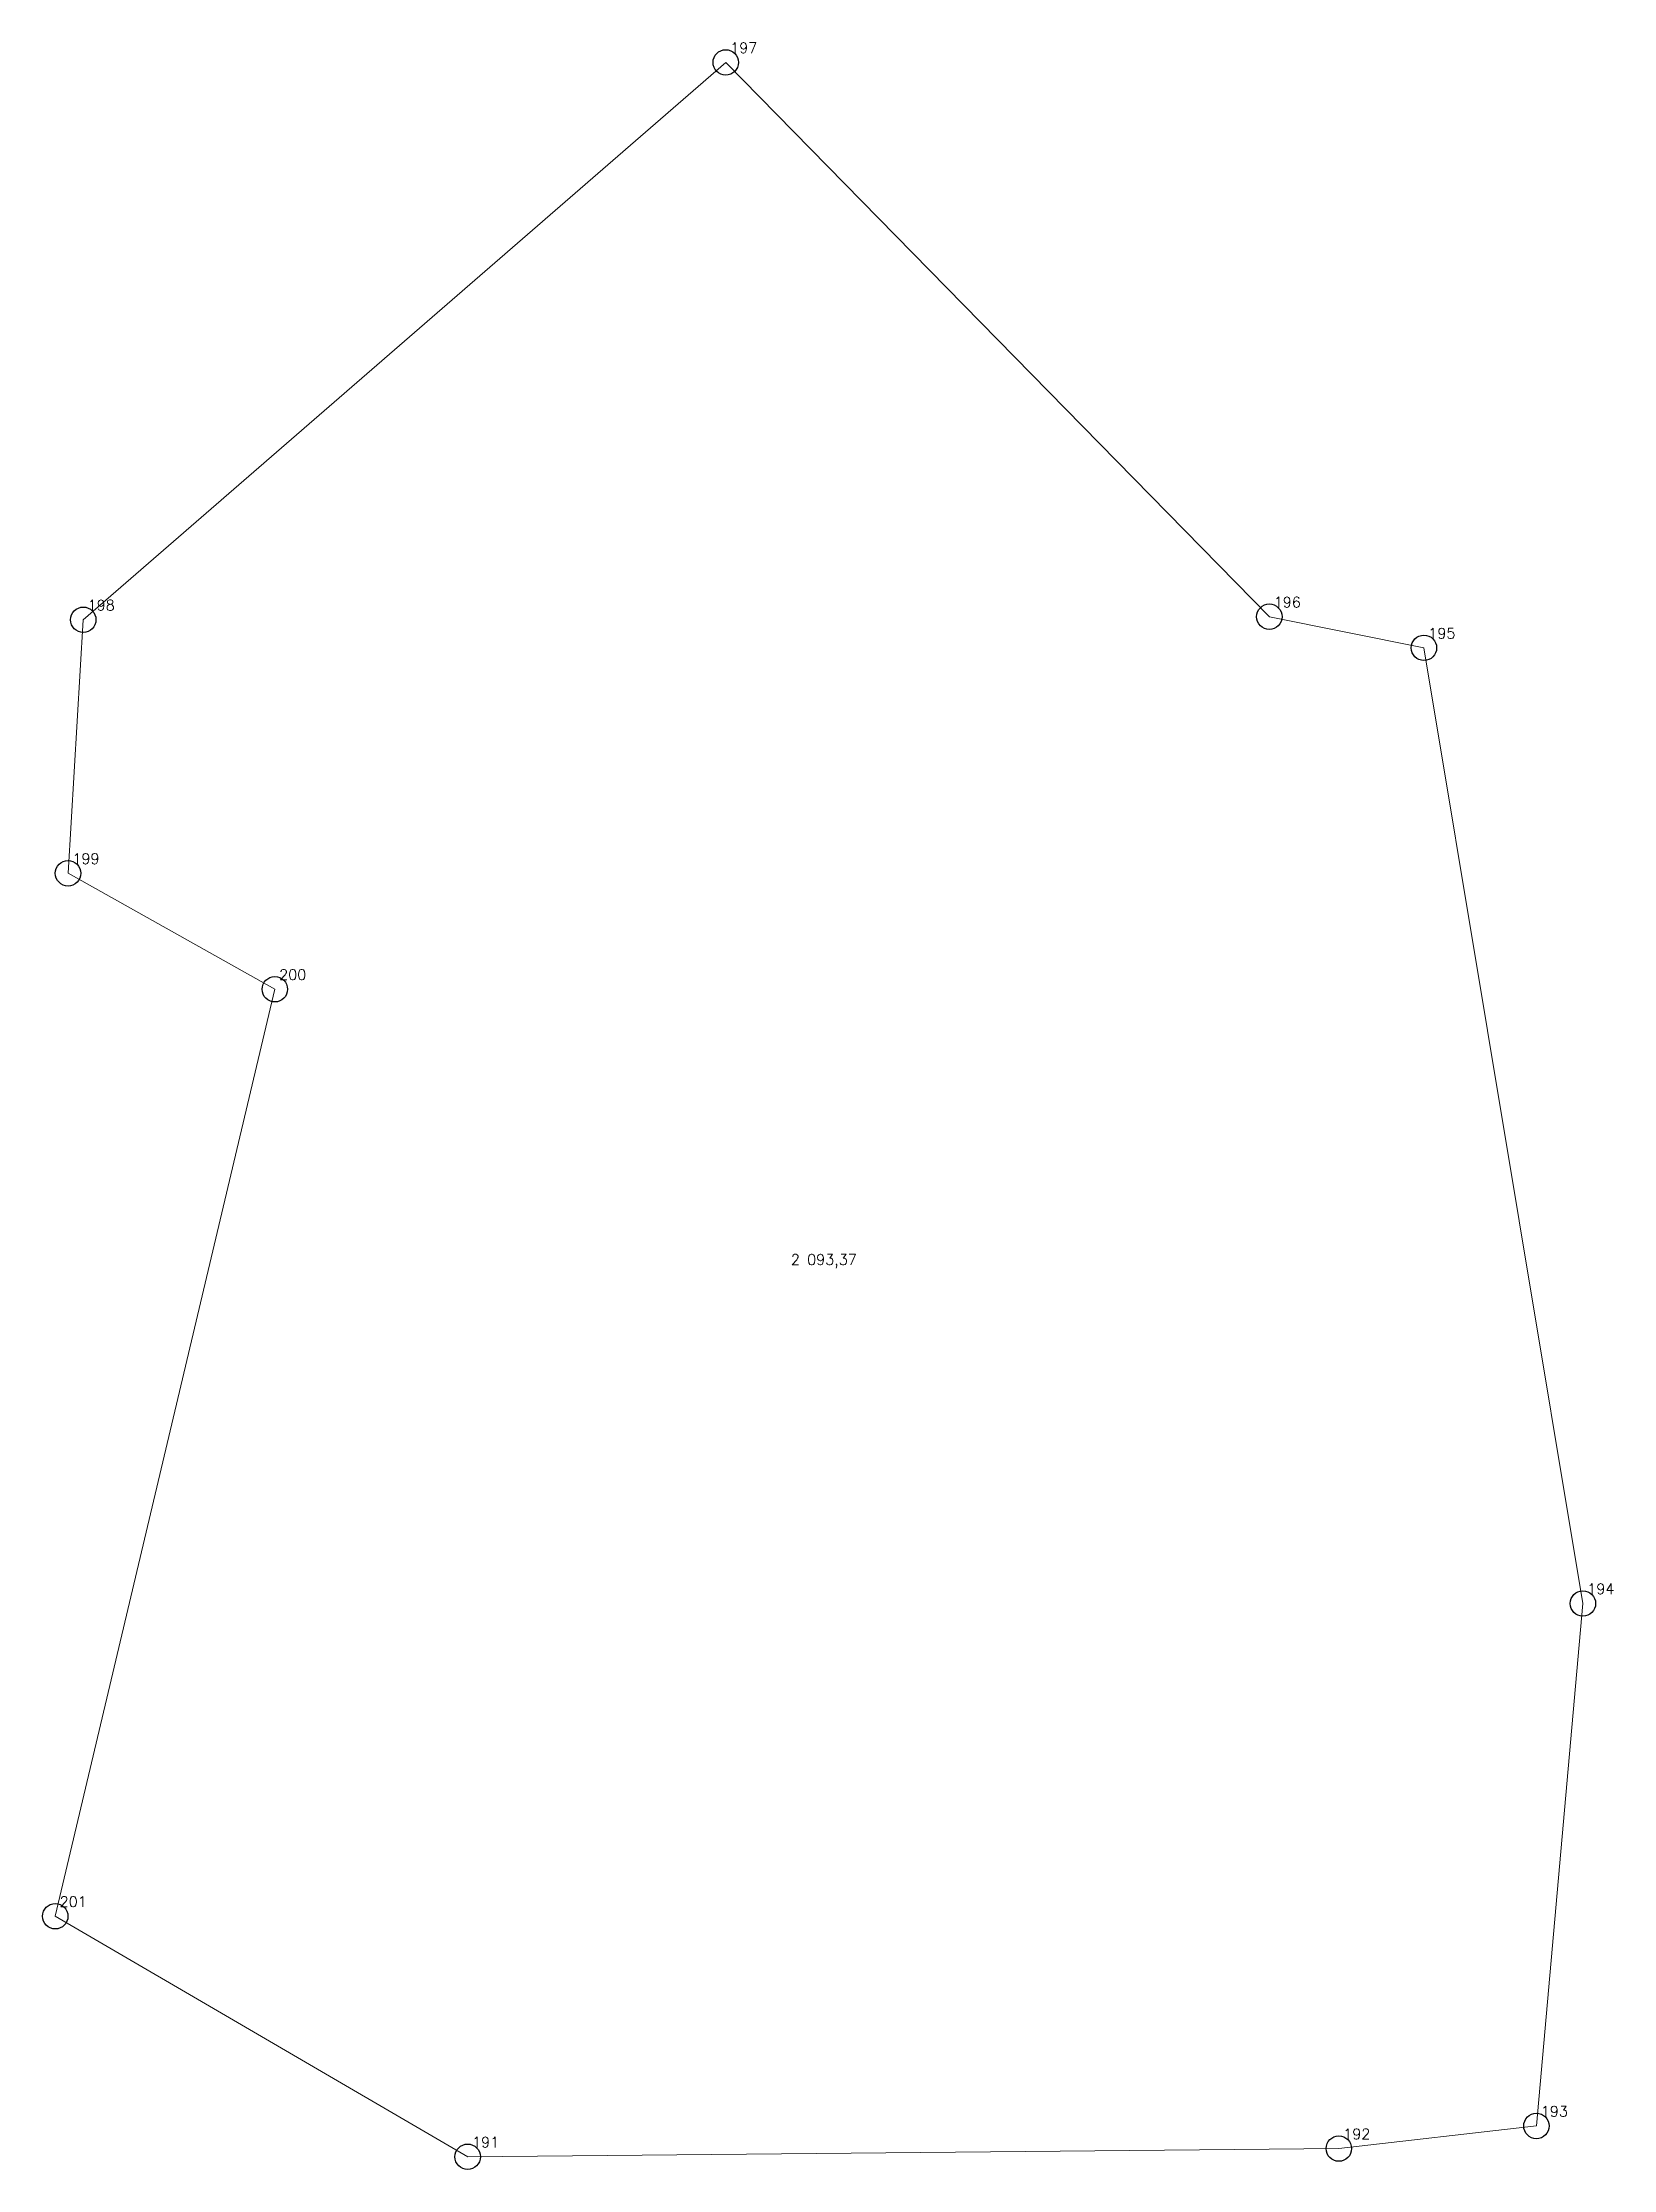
# Model space of a CAD drawing. Extents: x 1390702 to 1397851, y 355038 to 360644.
# Drawn here: x 1394563.3 to 1394609.6, y 359641.3 to 359704.1 of the extents above; entities that cross this region are included whole.
import ezdxf

# ---------------------------------------------------------------- set-up
doc = ezdxf.new("R2010")
doc.units = 0
doc.header["$PDMODE"] = 33
doc.header["$PDSIZE"] = 0.75
doc.layers.add('11 - фрагменты природного ландшафта', color=7, linetype='Continuous')
doc.styles.get("Standard").update_dxf_attribs({"font": 'simplex.shx'})

msp = doc.modelspace()

# ---------------------------------------------------------------- texts
at = {"layer": '11 - фрагменты природного ландшафта', "color": 7}
for s, p in [('197', (1394583.584, 359703.78)), ('198', (1394564.629, 359687.339)), ('196', (1394599.619, 359687.429)), ('195', (1394604.179, 359686.509)), ('199', (1394564.179, 359679.859)), ('200', (1394570.279, 359676.439)), ('2 093,37', (1394585.375, 359668.035)), ('2 093,37', (1394585.375, 359668.035)), ('194', (1394608.869, 359658.321)), ('201', (1394563.802, 359649.094)), ('193', (1394607.498, 359642.908)), ('191', (1394575.969, 359641.999)), ('192', (1394601.669, 359642.239))]:
    msp.add_text(s, height=0.3111, dxfattribs=at).set_placement(p)

# ---------------------------------------------------------------- linework, layer by layer
at = {"layer": '11 - фрагменты природного ландшафта', "color": 7, "lineweight": 20}
msp.add_lwpolyline([(1394575.84, 359641.725), (1394563.673, 359648.819), (1394570.15, 359676.165), (1394564.05, 359679.585), (1394564.5, 359687.065), (1394583.454, 359703.506), (1394599.49, 359687.155), (1394604.05, 359686.235), (1394608.74, 359658.046), (1394607.369, 359642.633), (1394601.54, 359641.965), (1394575.84, 359641.725)], close=True, dxfattribs=at)
msp.add_lwpolyline([(1394575.84, 359641.725), (1394563.673, 359648.819), (1394570.15, 359676.165), (1394564.05, 359679.585), (1394564.5, 359687.065), (1394583.454, 359703.506), (1394599.49, 359687.155), (1394604.05, 359686.235), (1394608.74, 359658.046), (1394607.369, 359642.633), (1394601.54, 359641.965), (1394575.84, 359641.725)], close=True, dxfattribs=at)
at = {"layer": '11 - фрагменты природного ландшафта'}
for p in [(1394583.454, 359703.506), (1394564.5, 359687.065), (1394599.49, 359687.155), (1394604.05, 359686.235), (1394564.05, 359679.585), (1394570.15, 359676.165), (1394608.74, 359658.046), (1394563.673, 359648.819), (1394607.369, 359642.633), (1394575.84, 359641.725), (1394601.54, 359641.965)]:
    msp.add_point(p, dxfattribs=at)

msp.set_redraw_order([(e.dxf.handle, doc.entitydb.next_handle()) for e in msp.query("TEXT MTEXT ATTDEF DIMENSION ARC_DIMENSION")])  # texts and dimensions are drawn at this point

doc.saveas('drawing.dxf')
